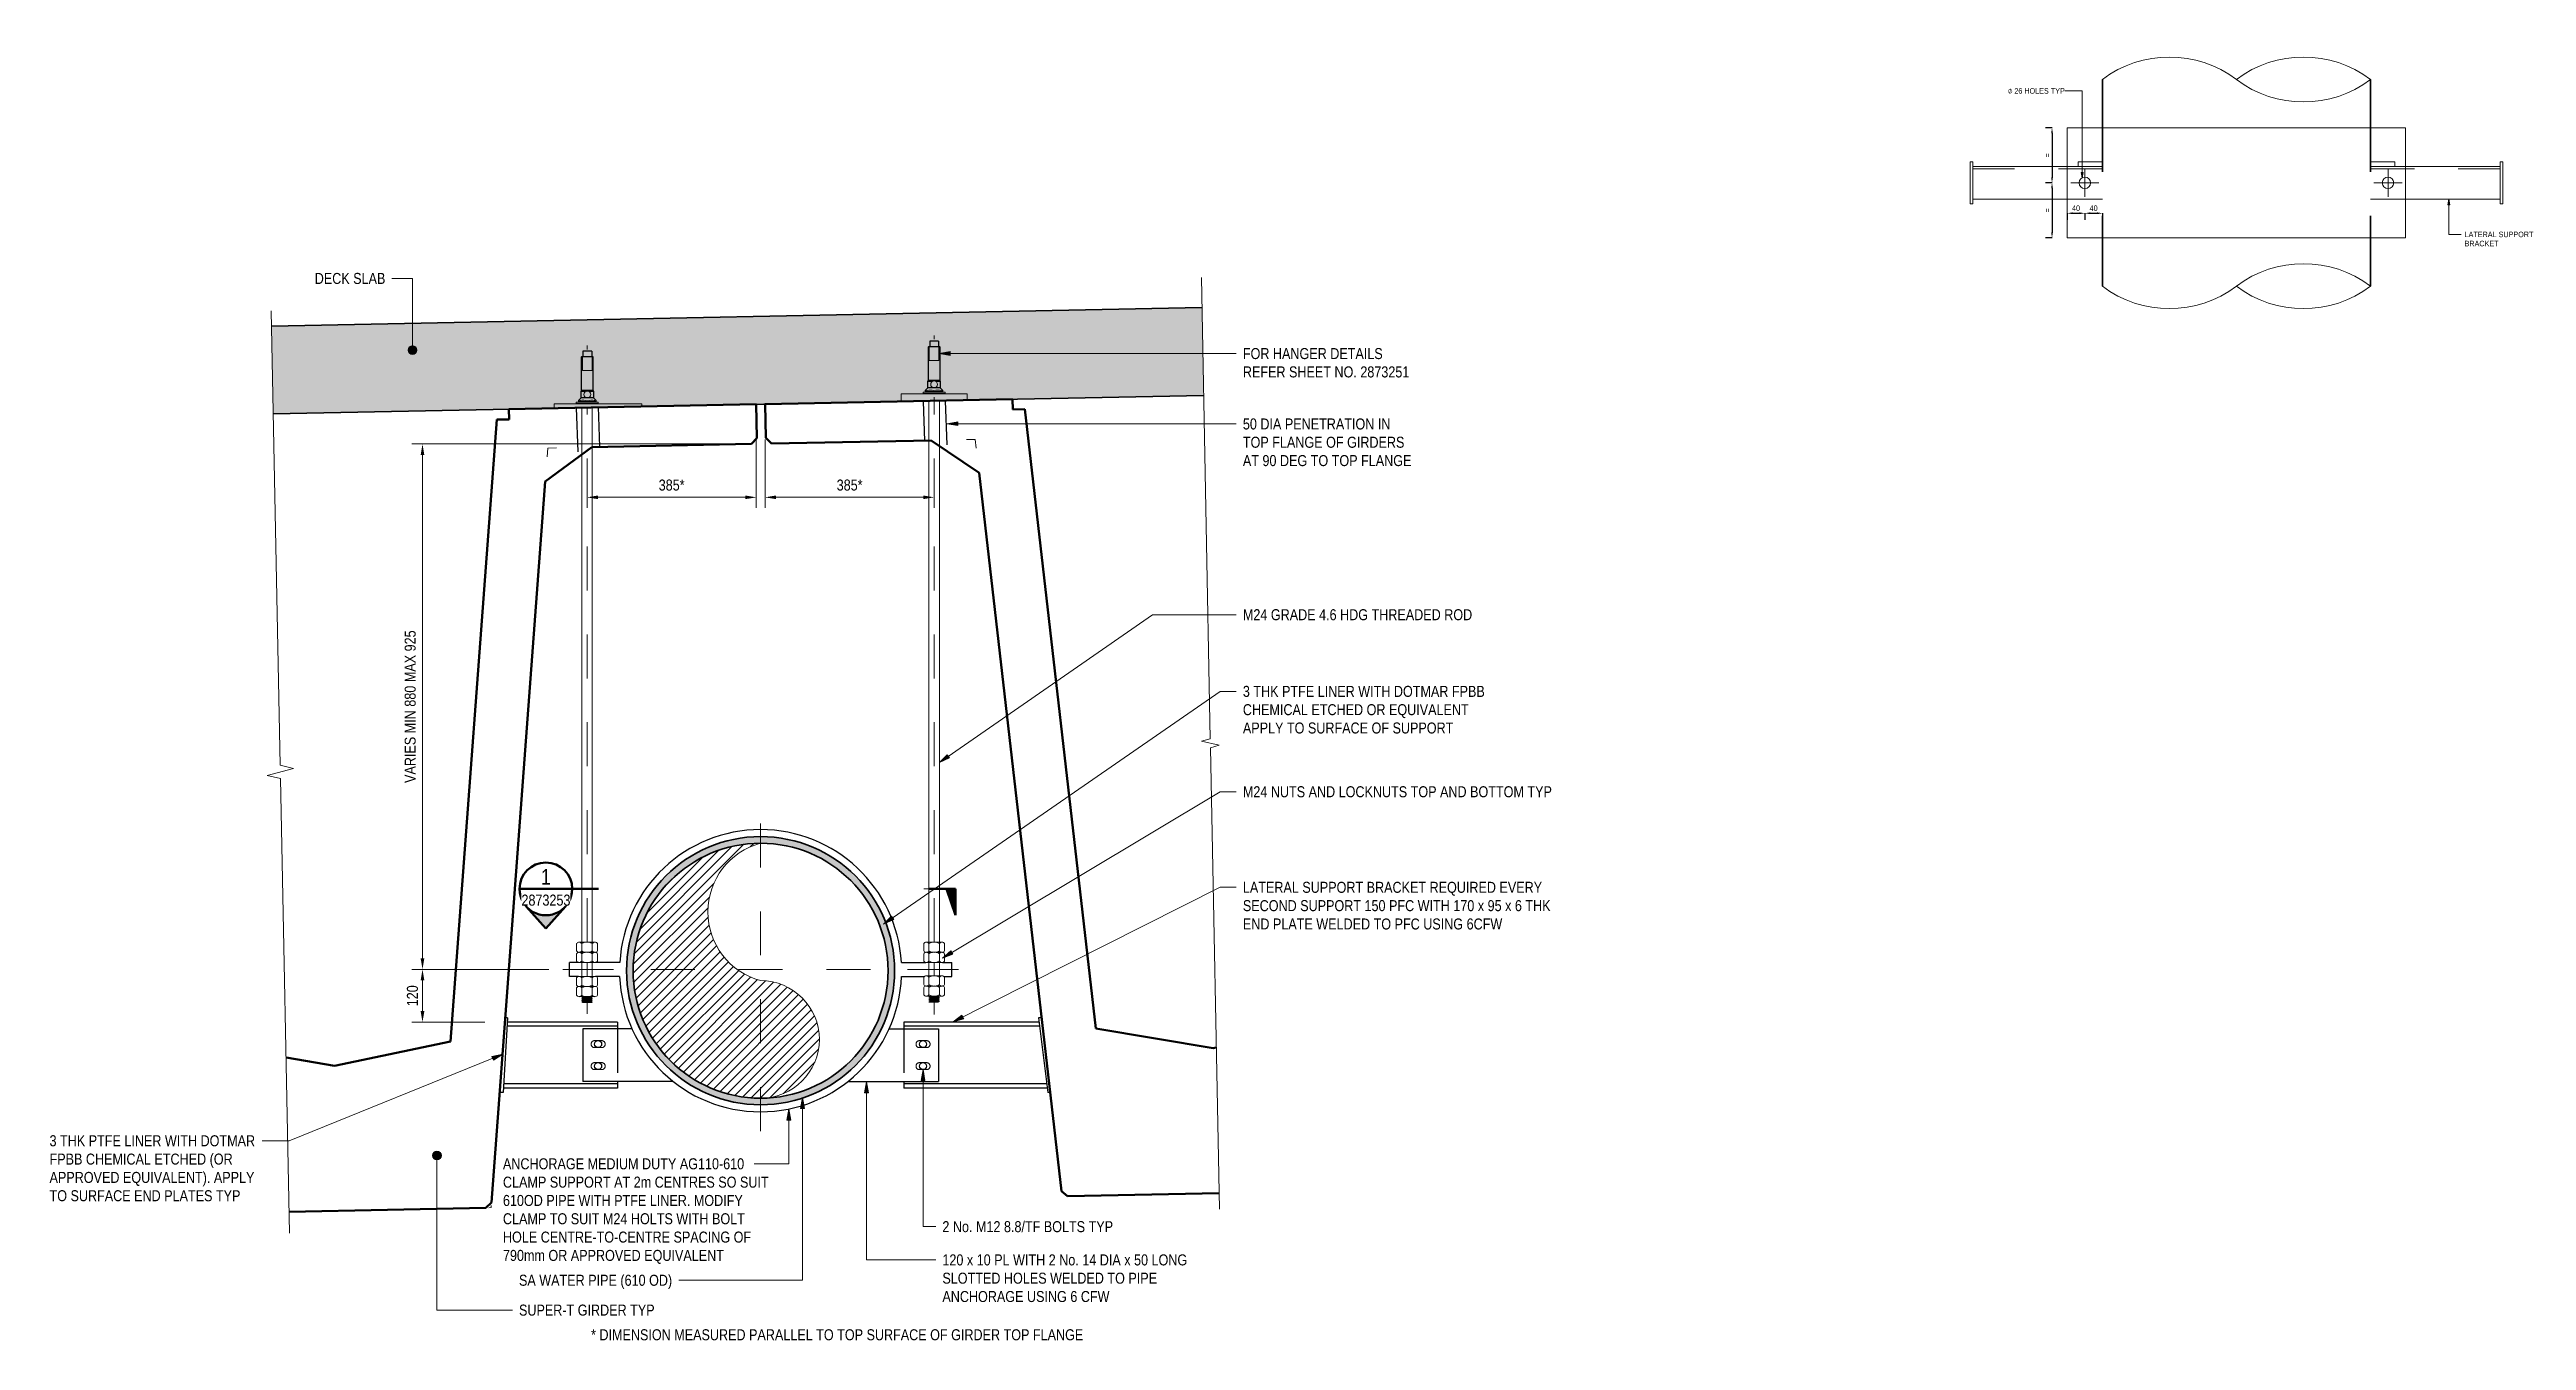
# Model space of a CAD drawing. Header units: metres. Extents: x 0.2 to 14.6, y -2.3 to 5.5.
# Drawn here: x 7.08 to 12.72, y -2.28 to 0.66 of the extents above; entities that cross this region are included whole.
import ezdxf

# ---------------------------------------------------------------- set-up
doc = ezdxf.new("R2010")
doc.units = ezdxf.units.M
for name, pattern in [('Dot_Section Line', [0.02, 0, -0.02]), ('JacobsCenter', [0.015, 0.009, -0.0015, 0.003, -0.0015]), ('JacobsDash', [0.0045, 0.003, -0.0015])]:
    doc.linetypes.add(name, pattern=pattern)
doc.layers.get('Defpoints').update_dxf_attribs({"color": 41})
for name, color, linetype, lineweight in [('A-ANNO-DIMS', 7, 'Continuous', 9), ('A-DETL', 7, 'Continuous', 13), ('A-DETL-GENF', 7, 'Continuous', 9), ('A-DETL-THIN', 7, 'Continuous', 9), ('G-ANNO-SYMB', 7, 'Continuous', 9), ('G-ANNO-TEXT', 7, 'Continuous', 9)]:
    doc.layers.add(name, color=color, linetype=linetype, lineweight=lineweight)
doc.styles.add('Arial Narrow_2', font='ARIALN.TTF', dxfattribs={"height": 0.025})
doc.styles.add('Arial Narrow_3', font='ARIALN.TTF', dxfattribs={"height": 0.035})
doc.styles.add('Arial Narrow_4', font='ARIALN.TTF', dxfattribs={"height": 0.0125})
doc.styles.add('Segoe UI Symbol', font='seguisym.ttf', dxfattribs={"height": 0.0125})
doc.dimstyles.new('Dimension_Standard_O__mm_', dxfattribs={"dimscale": 0.3048, "dimtxt": 0.025586, "dimasz": 0.082021, "dimexe": 0.07874, "dimexo": 0.049213, "dimgap": 0.049213, "dimtad": 1, "dimdec": 0, "dimlfac": 1000, "dimzin": 0, "dimdsep": 46, "dimtxsty": 'Arial Narrow_2', "dimsah": 1, "dimcen": 0.09, "dimaunit": 1, "dimadec": 4, "dimazin": 0, "dimtfac": 1, "dimtdec": 4, "dimtix": 1, "dimtmove": 0, "dimatfit": 3, "dimfxl": 1, "dimtvp": 1, "dimtfill": 1, "dimtolj": 1, "dimtzin": 0, "dimlwd": 18, "dimlwe": 18, "dimarcsym": 2})
doc.dimstyles.new('Dimension_Standard_T__mm_', dxfattribs={"dimscale": 0.3048, "dimtxt": 0.025586, "dimasz": 0.082021, "dimexe": 0.07874, "dimexo": 0.049213, "dimgap": 0.032808, "dimtad": 1, "dimdec": 0, "dimlfac": 1000, "dimzin": 0, "dimdsep": 46, "dimtxsty": 'Arial Narrow_2', "dimsah": 1, "dimcen": 0.09, "dimaunit": 1, "dimadec": 4, "dimazin": 0, "dimtfac": 1, "dimtdec": 4, "dimtix": 1, "dimtmove": 0, "dimatfit": 3, "dimfxl": 1, "dimtvp": 1, "dimtolj": 1, "dimtzin": 0, "dimlwd": 18, "dimlwe": 18, "dimarcsym": 2})
doc.dimstyles.new('Dimension_Standard_T_REO', dxfattribs={"dimscale": 0.3048, "dimtxt": 0.012793, "dimasz": 0.04101, "dimexe": 0.049213, "dimexo": 0.0625, "dimgap": 0.016404, "dimtad": 1, "dimdec": 0, "dimlfac": 1000, "dimzin": 0, "dimdsep": 46, "dimtxsty": 'Arial Narrow_4', "dimsah": 1, "dimcen": 0.09, "dimaunit": 1, "dimadec": 4, "dimazin": 0, "dimtfac": 1, "dimtdec": 4, "dimtix": 1, "dimtmove": 0, "dimatfit": 3, "dimfxl": 0.049213, "dimfxlon": 1, "dimtvp": 1, "dimtolj": 1, "dimtzin": 0, "dimlwd": 25, "dimlwe": 25, "dimarcsym": 2})

msp = doc.modelspace()

# ---------------------------------------------------------------- texts
at = {"layer": 'G-ANNO-TEXT', "attachment_point": 1, "bg_fill": 3, "box_fill_scale": 1, "bg_fill_color": 256, "bg_fill_transparency": 0}
for s, insert, char_height, style in [('\\fSegoe UI Symbol|b0|i0|c254|p34|;⌀', (11.5363, 0.5708), 0.0125, 'Segoe UI Symbol'), ('* DIMENSION MEASURED PARALLEL TO TOP SURFACE OF GIRDER TOP FLANGE', (8.3123, -2.2524), 0.025, 'Arial Narrow_2')]:
    msp.add_mtext(s, dxfattribs=dict(at, insert=insert, char_height=char_height, style=style))

# ---------------------------------------------------------------- blocks, each defined once
blk = doc.blocks.new('S_Det_Steel_Bolt_ReidFerrule - M24-6998483-DRG-2873253 - TYPE 1 HANGER _TYPICAL PIPE HANGER DETAIL_559_')
at = {"layer": 'A-DETL-GENF'}
blk.add_line((-0.0163, 0), (-0.025, 0), dxfattribs=at)
at = {"layer": 'A-DETL-GENF', "lineweight": 25}
for p, q in [((-0.012, 0.01), (0, 0.01)), ((-0.012, 0.01), (-0.012, -0.01)), ((0, 0.0123), (0.0006, 0.0129)), ((0, -0.0123), (0, 0.0123)), ((0.0006, 0.0129), (0.0773, 0.0129)), ((0.0773, 0.0129), (0.0799, 0.0142)), ((0.0773, 0.0129), (0.0773, -0.0129)), ((0.0799, 0.0142), (0.094, 0.0142)), ((0.094, 0.0142), (0.0991, 0.0194)), ((0.094, 0.0142), (0.094, -0.0142)), ((0.0991, 0.0194), (0.103, 0.0194)), ((0.103, 0.0194), (0.103, -0.0194)), ((-0.012, -0.01), (0, -0.01)), ((0.0006, -0.0129), (0, -0.0123)), ((0.0773, -0.0129), (0.0006, -0.0129)), ((0.0799, -0.0142), (0.0773, -0.0129)), ((0.094, -0.0142), (0.0799, -0.0142)), ((0.0991, -0.0194), (0.094, -0.0142)), ((0.103, -0.0194), (0.0991, -0.0194))]:
    blk.add_line(p, q, dxfattribs=at)
at = {"layer": 'A-DETL-GENF', "lineweight": 13}
for p, q in [((0.0321, 0.011), (0, 0.011)), ((0.0006, 0.0129), (0.0006, -0.0129)), ((0.0321, -0.011), (0.0321, 0.011)), ((0.0799, 0.0142), (0.0799, 0.0043)), ((0.1003, 0.0163), (0.103, 0.0163)), ((0, -0.011), (0.0321, -0.011)), ((0.0799, -0.0043), (0.0799, -0.0142)), ((0.103, -0.0163), (0.1003, -0.0163))]:
    blk.add_line(p, q, dxfattribs=at)
blk.add_circle((0.0863, 0), 0.00772, dxfattribs=at)
for centre, radius, start, end in [((0.103, 0.0191), 0.00387, 176.0806, 225.9359), ((0.1208, 0.0093), 0.0217, 161.0442, 205.244), ((0.1208, -0.0093), 0.0217, 154.7549, 198.9545), ((0.103, -0.0191), 0.00387, 134.0628, 183.9181)]:
    blk.add_arc(centre, radius, start, end, dxfattribs=at)
blk = doc.blocks.new('1815 DEEP SUPER-T GIRDER_2D - 1815 DEEP SUPER-T GIRDER_2D-7372020-DRG-2873253 - TYPE 1 HANGER _TYPICAL PIPE HANGER DETAIL_559_')
at = {"layer": 'A-DETL-GENF', "lineweight": 50}
for p, q in [((0.4267, 0.0602), (0.99, 0.0602)), ((0.4267, 0.037), (0.4267, 0.0602)), ((0.99, -0.0168), (0.99, 0.0602)), ((0.3993, 0.037), (0.2655, -1.3748)), ((0.4267, 0.037), (0.3993, 0.037)), ((0.5063, -0.1056), (0.6139, -0.0298)), ((0.6139, -0.0298), (0.977, -0.0298)), ((0.977, -0.0298), (0.99, -0.0168)), ((0.5063, -0.1056), (0.3512, -1.7429)), ((0, -1.4248), (-0.1094, -1.4042)), ((0, -1.4248), (0.2655, -1.3748)), ((0.3381, -1.7548), (0.3512, -1.7429)), ((-0.1094, -1.7548), (0.3381, -1.7548))]:
    blk.add_line(p, q, dxfattribs=at)
at = {"layer": 'A-DETL-GENF', "color": 8, "true_color": 0x808080}
for p, q in [((0.5135, -0.0298), (0.5116, -0.0496)), ((0.5335, -0.0298), (0.5135, -0.0298)), ((0.3501, -1.7548), (0.3451, -1.7548)), ((0.3501, -1.7548), (0.3506, -1.7499))]:
    blk.add_line(p, q, dxfattribs=at)
blk = doc.blocks.new('1815 DEEP SUPER-T GIRDER_2D - 1815 DEEP SUPER-T GIRDER_2D-V2-DRG-2873253 - TYPE 1 HANGER _TYPICAL PIPE HANGER DETAIL_559_')
at = {"layer": 'A-DETL-GENF', "lineweight": 50}
for p, q in [((-0.99, 0.0602), (-0.4267, 0.0602)), ((-0.99, -0.0168), (-0.99, 0.0602)), ((-0.4267, 0.037), (-0.4267, 0.0602)), ((-0.4267, 0.037), (-0.3993, 0.037)), ((-0.3993, 0.037), (-0.2655, -1.3748)), ((-0.977, -0.0298), (-0.99, -0.0168)), ((-0.977, -0.0298), (-0.6139, -0.0298)), ((-0.5063, -0.1056), (-0.6139, -0.0298)), ((-0.5063, -0.1056), (-0.3512, -1.7429)), ((0, -1.4248), (-0.2655, -1.3748)), ((0, -1.4248), (0.0072, -1.4235)), ((-0.3512, -1.7429), (-0.3381, -1.7548)), ((-0.3381, -1.7548), (0.007, -1.7548))]:
    blk.add_line(p, q, dxfattribs=at)
at = {"layer": 'A-DETL-GENF', "color": 8, "true_color": 0x808080}
for p, q in [((-0.5335, -0.0298), (-0.5135, -0.0298)), ((-0.5135, -0.0298), (-0.5116, -0.0496))]:
    blk.add_line(p, q, dxfattribs=at)
blk = doc.blocks.new('CS_DET_BreakLine_ViewScale - CS_Std BreakLine-7262363-DRG-2873253 - TYPE 1 HANGER _TYPICAL PIPE HANGER DETAIL_559_')
at = {"layer": 'A-DETL-GENF'}
for p, q in [((1.0043, 0), (-0.03, 0)), ((1.0118, 0.03), (1.0043, 0)), ((1.0268, -0.03), (1.0118, 0.03)), ((1.0343, 0), (1.0268, -0.03)), ((2.0686, 0), (1.0343, 0))]:
    blk.add_line(p, q, dxfattribs=at)
blk = doc.blocks.new('CS_DET_BreakLine_ViewScale - CS_Std BreakLine-7262547-DRG-2873253 - TYPE 1 HANGER _TYPICAL PIPE HANGER DETAIL_559_')
at = {"layer": 'A-DETL-GENF'}
for p, q in [((-0.02, 0), (1.03, 0)), ((1.03, 0), (1.035, -0.02)), ((1.035, -0.02), (1.045, 0.02)), ((1.045, 0.02), (1.05, 0)), ((1.05, 0), (2.1, 0))]:
    blk.add_line(p, q, dxfattribs=at)
blk = doc.blocks.new('CS_DET_Pile-Column_BreakLine - Tubular BreakLine-8852785-DRG-2873253 - SECTION 1')
at = {"layer": 'A-DETL-GENF', "lineweight": 18}
for centre, start, end in [((0.1525, -0.2022), 52.9573, 127.0427), ((0.4575, -0.2022), 52.9573, 127.0427), ((0.4575, 0.2019), 232.9573, 307.0427)]:
    blk.add_arc(centre, 0.2532, start, end, dxfattribs=at)
blk = doc.blocks.new('CS_DET_Pile-Column_BreakLine - Tubular BreakLine-8852736-DRG-2873253 - SECTION 1')
at = {"layer": 'A-DETL-GENF', "lineweight": 18}
for centre, start, end in [((0.1525, 0.2022), 232.9573, 307.0427), ((0.4575, -0.2019), 52.9573, 127.0427), ((0.4575, 0.2022), 232.9573, 307.0427)]:
    blk.add_arc(centre, 0.2532, start, end, dxfattribs=at)
blk = doc.blocks.new('DIMBLOCK17-DRG-2873253 - TYPE 1 HANGER _TYPICAL PIPE HANGER DETAIL_559_')
at = {"layer": 'A-ANNO-DIMS', "color": 0, "lineweight": 18, "transparency": 16777216}
for p, q in [((7.9876, -1.4338), (7.9047, -1.4338)), ((7.9287, -1.5288), (7.9287, -1.4588)), ((8.0709, -1.5538), (7.9047, -1.5538))]:
    blk.add_line(p, q, dxfattribs=at)
at = {"layer": 'A-ANNO-DIMS', "color": 0, "transparency": 16777216}
for points in [[(7.9245, -1.4588), (7.9329, -1.4588), (7.9287, -1.4338)], [(7.9245, -1.5288), (7.9329, -1.5288), (7.9287, -1.5538)]]:
    blk.add_solid(points, dxfattribs=at)
at = {"layer": 'Defpoints', "color": 0, "transparency": 16777216}
for p in [(7.9287, -1.4338), (8.0026, -1.4338), (8.0859, -1.5538)]:
    blk.add_point(p, dxfattribs=at)
at = {"layer": 'A-ANNO-DIMS', "color": 0, "lineweight": 18, "transparency": 16777216, "insert": (7.9059, -1.4938), "char_height": 0.025, "width": 0.05702, "attachment_point": 5, "rotation": 90, "style": 'Arial Narrow_2'}
blk.add_mtext('\\A1;120', dxfattribs=at)
blk = doc.blocks.new('Drafting View - sectionTail-4870194-DRG-2873253 - TYPE 1 HANGER _TYPICAL PIPE HANGER DETAIL_559_')
at = {"layer": 'G-ANNO-SYMB'}
blk.add_hatch(color=256, dxfattribs=at).paths.add_polyline_path([(-0.006, 0.006), (-0.004, 0), (-0.006, 0)])
at = {"layer": 'G-ANNO-SYMB', "lineweight": 50}
for p, q in [((-0.006, 0.006), (-0.006, 0)), ((-0.004, 0), (-0.006, 0.006)), ((-0.006, 0), (-0.004, 0)), ((-0.006, 0), (0, 0))]:
    blk.add_line(p, q, dxfattribs=at)
blk = doc.blocks.new('Drafting View - SectionHead-4898858-DRG-2873253 - TYPE 1 HANGER _TYPICAL PIPE HANGER DETAIL_559_')
at = {"layer": 'G-ANNO-SYMB'}
h = blk.add_hatch(color=256, dxfattribs=at)
edge = h.paths.add_edge_path()
edge.add_line((-0.002, 0.009), (0.00247, 0.004))
edge.add_arc((-0.002, 0), 0.006, 41.8277, 138.1723)
edge.add_line((-0.00647, 0.004), (-0.002, 0.009))
at = {"layer": 'G-ANNO-SYMB', "lineweight": 50}
for p, q in [((-0.002, 0.009), (-0.00647, 0.004)), ((0.00247, 0.004), (-0.002, 0.009)), ((0.004, 0), (0.01, 0))]:
    blk.add_line(p, q, dxfattribs=at)
for start, end in [(360, 180), (180, 360)]:
    blk.add_arc((-0.002, 0), 0.006, start, end, dxfattribs=at)
blk = doc.blocks.new('DIMBLOCK18-DRG-2873253 - TYPE 1 HANGER _TYPICAL PIPE HANGER DETAIL_559_')
at = {"layer": 'A-ANNO-DIMS', "color": 0, "lineweight": 18, "transparency": 16777216}
for p, q in [((8.6883, -0.2286), (8.6883, -0.384)), ((8.3031, -0.3602), (8.3031, -0.384)), ((8.3281, -0.36), (8.6633, -0.36))]:
    blk.add_line(p, q, dxfattribs=at)
at = {"layer": 'A-ANNO-DIMS', "color": 0, "transparency": 16777216}
for points in [[(8.3281, -0.3558), (8.3281, -0.3641), (8.3031, -0.36)], [(8.6633, -0.3558), (8.6633, -0.3641), (8.6883, -0.36)]]:
    blk.add_solid(points, dxfattribs=at)
at = {"layer": 'Defpoints', "color": 0, "transparency": 16777216}
for p in [(8.6883, -0.2136), (8.3031, -0.3452), (8.6883, -0.36)]:
    blk.add_point(p, dxfattribs=at)
at = {"layer": 'A-ANNO-DIMS', "color": 0, "lineweight": 18, "transparency": 16777216, "insert": (8.4957, -0.3322), "char_height": 0.025, "width": 0.070178, "attachment_point": 5, "style": 'Arial Narrow_2', "bg_fill": 3, "box_fill_scale": 1.1, "bg_fill_color": 256, "bg_fill_true_color": 13158600, "bg_fill_transparency": 0}
blk.add_mtext('\\A1;385*', dxfattribs=at)
blk = doc.blocks.new('DIMBLOCK19-DRG-2873253 - TYPE 1 HANGER _TYPICAL PIPE HANGER DETAIL_559_')
at = {"layer": 'A-ANNO-DIMS', "color": 0, "lineweight": 18, "transparency": 16777216}
for p, q in [((8.7083, -0.2282), (8.7083, -0.384)), ((8.7333, -0.36), (9.0681, -0.36)), ((9.0931, -0.3566), (9.0931, -0.384))]:
    blk.add_line(p, q, dxfattribs=at)
at = {"layer": 'A-ANNO-DIMS', "color": 0, "transparency": 16777216}
for points in [[(8.7333, -0.3558), (8.7333, -0.3641), (8.7083, -0.36)], [(9.0681, -0.3558), (9.0681, -0.3641), (9.0931, -0.36)]]:
    blk.add_solid(points, dxfattribs=at)
at = {"layer": 'Defpoints', "color": 0, "transparency": 16777216}
for p in [(8.7083, -0.2132), (9.0931, -0.3416), (9.0931, -0.36)]:
    blk.add_point(p, dxfattribs=at)
at = {"layer": 'A-ANNO-DIMS', "color": 0, "lineweight": 18, "transparency": 16777216, "insert": (8.9007, -0.3322), "char_height": 0.025, "width": 0.070178, "attachment_point": 5, "style": 'Arial Narrow_2', "bg_fill": 3, "box_fill_scale": 1.1, "bg_fill_color": 256, "bg_fill_true_color": 13158600, "bg_fill_transparency": 0}
blk.add_mtext('\\A1;385*', dxfattribs=at)
blk = doc.blocks.new('DIMBLOCK20-DRG-2873253 - TYPE 1 HANGER _TYPICAL PIPE HANGER DETAIL_559_')
at = {"layer": 'A-ANNO-DIMS', "color": 0, "lineweight": 18, "transparency": 16777216}
for p, q in [((8.6621, -0.2386), (7.9047, -0.2386)), ((7.9287, -1.4088), (7.9287, -0.2636)), ((8.2159, -1.4338), (7.9047, -1.4338))]:
    blk.add_line(p, q, dxfattribs=at)
at = {"layer": 'A-ANNO-DIMS', "color": 0, "transparency": 16777216}
for points in [[(7.9245, -0.2636), (7.9329, -0.2636), (7.9287, -0.2386)], [(7.9245, -1.4088), (7.9329, -1.4088), (7.9287, -1.4338)]]:
    blk.add_solid(points, dxfattribs=at)
at = {"layer": 'Defpoints', "color": 0, "transparency": 16777216}
for p in [(7.9287, -0.2386), (8.6771, -0.2386), (8.2309, -1.4338)]:
    blk.add_point(p, dxfattribs=at)
at = {"layer": 'A-ANNO-DIMS', "color": 0, "lineweight": 18, "transparency": 16777216, "insert": (7.9008, -0.8362), "char_height": 0.025, "width": 0.41717, "attachment_point": 5, "rotation": 90, "style": 'Arial Narrow_2', "bg_fill": 3, "box_fill_scale": 1.1, "bg_fill_color": 256, "bg_fill_true_color": 13158600, "bg_fill_transparency": 0}
blk.add_mtext('\\A1;VARIES MIN 880 MAX 925', dxfattribs=at)
blk = doc.blocks.new('DIMBLOCK21-DRG-2873253 - SECTION 1')
at = {"layer": 'A-ANNO-DIMS', "color": 0, "lineweight": 25, "transparency": 16777216}
for p, q in [((11.7115, 0.2862), (11.7115, 0.2712)), ((11.724, 0.2862), (11.739, 0.2862)), ((11.7515, 0.2862), (11.7515, 0.2712))]:
    blk.add_line(p, q, dxfattribs=at)
at = {"layer": 'A-ANNO-DIMS', "color": 0, "transparency": 16777216}
for points in [[(11.724, 0.2883), (11.724, 0.2841), (11.7115, 0.2862)], [(11.739, 0.2883), (11.739, 0.2841), (11.7515, 0.2862)]]:
    blk.add_solid(points, dxfattribs=at)
at = {"layer": 'Defpoints', "color": 0, "transparency": 16777216}
for p in [(11.7115, 0.3012), (11.7515, 0.3012), (11.7515, 0.2862)]:
    blk.add_point(p, dxfattribs=at)
at = {"layer": 'A-ANNO-DIMS', "color": 0, "lineweight": 25, "transparency": 16777216, "insert": (11.7315, 0.2976), "char_height": 0.0125, "width": 0.019007, "attachment_point": 5, "style": 'Arial Narrow_4'}
blk.add_mtext('\\A1;40', dxfattribs=at)
blk = doc.blocks.new('DIMBLOCK22-DRG-2873253 - SECTION 1')
at = {"layer": 'A-ANNO-DIMS', "color": 0, "lineweight": 25, "transparency": 16777216}
for p, q in [((11.6715, 0.2862), (11.6715, 0.2712)), ((11.684, 0.2862), (11.699, 0.2862)), ((11.7115, 0.2862), (11.7115, 0.2712))]:
    blk.add_line(p, q, dxfattribs=at)
at = {"layer": 'A-ANNO-DIMS', "color": 0, "transparency": 16777216}
for points in [[(11.684, 0.2883), (11.684, 0.2841), (11.6715, 0.2862)], [(11.699, 0.2883), (11.699, 0.2841), (11.7115, 0.2862)]]:
    blk.add_solid(points, dxfattribs=at)
at = {"layer": 'Defpoints', "color": 0, "transparency": 16777216}
for p in [(11.6715, 0.3012), (11.7115, 0.3012), (11.7115, 0.2862)]:
    blk.add_point(p, dxfattribs=at)
at = {"layer": 'A-ANNO-DIMS', "color": 0, "lineweight": 25, "transparency": 16777216, "insert": (11.6915, 0.2976), "char_height": 0.0125, "width": 0.019007, "attachment_point": 5, "style": 'Arial Narrow_4'}
blk.add_mtext('\\A1;40', dxfattribs=at)
blk = doc.blocks.new('DIMBLOCK23-DRG-2873253 - SECTION 1')
at = {"layer": 'A-ANNO-DIMS', "color": 0, "lineweight": 25, "transparency": 16777216}
for p, q in [((11.6369, 0.4804), (11.6219, 0.4804)), ((11.6369, 0.4679), (11.6369, 0.3679)), ((11.6369, 0.3554), (11.6219, 0.3554))]:
    blk.add_line(p, q, dxfattribs=at)
at = {"layer": 'A-ANNO-DIMS', "color": 0, "transparency": 16777216}
for points in [[(11.6349, 0.4679), (11.639, 0.4679), (11.6369, 0.4804)], [(11.6349, 0.3679), (11.639, 0.3679), (11.6369, 0.3554)]]:
    blk.add_solid(points, dxfattribs=at)
at = {"layer": 'Defpoints', "color": 0, "transparency": 16777216}
for p in [(11.6519, 0.4804), (11.6369, 0.3554), (11.6519, 0.3554)]:
    blk.add_point(p, dxfattribs=at)
at = {"layer": 'A-ANNO-DIMS', "color": 0, "lineweight": 25, "transparency": 16777216, "insert": (11.6257, 0.4179), "char_height": 0.0125, "width": 0.009991, "attachment_point": 5, "rotation": 90, "style": 'Arial Narrow_4'}
blk.add_mtext('\\A1;=', dxfattribs=at)
blk = doc.blocks.new('DIMBLOCK24-DRG-2873253 - SECTION 1')
at = {"layer": 'A-ANNO-DIMS', "color": 0, "lineweight": 25, "transparency": 16777216}
for p, q in [((11.6369, 0.3554), (11.6219, 0.3554)), ((11.6369, 0.3429), (11.6369, 0.2429)), ((11.6369, 0.2304), (11.6219, 0.2304))]:
    blk.add_line(p, q, dxfattribs=at)
at = {"layer": 'A-ANNO-DIMS', "color": 0, "transparency": 16777216}
for points in [[(11.6349, 0.3429), (11.639, 0.3429), (11.6369, 0.3554)], [(11.6349, 0.2429), (11.639, 0.2429), (11.6369, 0.2304)]]:
    blk.add_solid(points, dxfattribs=at)
at = {"layer": 'Defpoints', "color": 0, "transparency": 16777216}
for p in [(11.6519, 0.3554), (11.6369, 0.2304), (11.6519, 0.2304)]:
    blk.add_point(p, dxfattribs=at)
at = {"layer": 'A-ANNO-DIMS', "color": 0, "lineweight": 25, "transparency": 16777216, "insert": (11.6257, 0.2929), "char_height": 0.0125, "width": 0.009991, "attachment_point": 5, "rotation": 90, "style": 'Arial Narrow_4'}
blk.add_mtext('\\A1;=', dxfattribs=at)

# ---------------------------------------------------------------- dimensions: what is measured, and where the dimension line sits
at = {"layer": 'A-ANNO-DIMS', "lineweight": 25}
for base, p1, p2, picture, middle in [((11.6369, 0.3554), (11.6519, 0.4804), (11.6519, 0.3554), 'DIMBLOCK23-DRG-2873253 - SECTION 1', (11.6257, 0.4179)), ((11.6369, 0.2304), (11.6519, 0.3554), (11.6519, 0.2304), 'DIMBLOCK24-DRG-2873253 - SECTION 1', (11.6257, 0.2929))]:
    dim = msp.add_linear_dim(base=base, p1=p1, p2=p2, angle=90, text='=', dimstyle='Dimension_Standard_T_REO', override={"dimpost": '<>', "dimfxl": 0.125}, dxfattribs=at)
    dim.commit()
    dim.dimension.update_dxf_attribs({"geometry": picture, "text_midpoint": middle})
for base, p1, p2, picture, middle in [((11.7115, 0.2862), (11.6715, 0.3012), (11.7115, 0.3012), 'DIMBLOCK22-DRG-2873253 - SECTION 1', (11.6915, 0.2976)), ((11.7515, 0.2862), (11.7115, 0.3012), (11.7515, 0.3012), 'DIMBLOCK21-DRG-2873253 - SECTION 1', (11.7315, 0.2976))]:
    dim = msp.add_linear_dim(base=base, p1=p1, p2=p2, dimstyle='Dimension_Standard_T_REO', override={"dimpost": '<>', "dimfxl": 0.04}, dxfattribs=at)
    dim.commit()
    dim.dimension.update_dxf_attribs({"geometry": picture, "text_midpoint": middle})
at = {"layer": 'A-ANNO-DIMS', "lineweight": 18}
dim = msp.add_linear_dim(base=(7.9287, -1.4338), p1=(8.0859, -1.5538), p2=(8.0026, -1.4338), angle=90, dimstyle='Dimension_Standard_T__mm_', override={"dimpost": '<>', "dimfxl": 0.146067}, dxfattribs=at)
dim.commit()
dim.dimension.update_dxf_attribs({"geometry": 'DIMBLOCK17-DRG-2873253 - TYPE 1 HANGER _TYPICAL PIPE HANGER DETAIL_559_', "text_midpoint": (7.9059, -1.4938)})

# ---------------------------------------------------------------- hatches: boundary and pattern name
at = {"layer": 'A-DETL-GENF'}
h = msp.add_hatch(dxfattribs=at)
h.set_pattern_fill('FP_1', color=256, style=0, pattern_type=2)
h.set_pattern_definition([(50, (4.802304, 0), (0.0925501, -0.0080936), [0.00968, -0.10645]), (355, (4.8023, 0), (-0.0178988, 0.0970593), [0.00774, -0.08516]), (100.451, (4.81001, -0.00067), (0.0746521, 0.0889572), [0.00822, -0.09047]), (46.184, (4.8023, 0.02581), (0.137706, -0.0213563), [0.01452, -0.15968]), (96.636, (4.81378, 0.02403), (0.1206032, 0.125689), [0.01234, -0.1357]), (351.184, (4.8023, 0.02581), (0.1205986, 0.125692), [0.01161, -0.12774]), (21, (4.815204, 0.01935), (0.0770223, -0.051948), [0.00968, -0.10645]), (326, (4.8152, 0.01935), (0.0314006, 0.0935675), [0.00774, -0.08516]), (71.451, (4.82162, 0.01503), (0.1084195, 0.0416117), [0.00822, -0.09047]), (37.5, (4.802304, 0), (0.00156777, 0.04294984), [0.00034, -0.08379, 0.00034, -0.08612, -0.08548]), (37.5, (4.802304, 0), (0.00156777, 0.04294984), [-0.17058, 0.00034, -0.08515]), (7.5, (4.802304, 0), (0.0339471, 0.0508964), [0.00034, -0.04895, 0.00034, -0.08186, -0.03258]), (7.5, (4.802304, 0), (0.0339471, 0.0508964), [-0.13148, 0.00034, -0.03225]), (327.5, (4.773534, 0), (0.06888044, -0.00291612), [0.00034, -0.03192, 0.00034, -0.10031, -0.13355]), (327.5, (4.773534, 0), (0.06888044, -0.00291612), [-0.1329, 0.00034, -0.13321]), (317.5, (4.760624, 0), (0.07524634, 0.0129182), [0.00034, -0.0416, 0.00034, -0.0665, -0.09484]), (317.5, (4.760624, 0), (0.07524634, 0.0129182), [-0.10877, 0.00034, -0.0945])])
h.paths.add_polyline_path([(7.589, -0.1703), (9.7063, -0.128), (9.7024, 0.072), (7.585, 0.0297)])
at = {"layer": 'A-DETL-GENF', "true_color": 0x808080}
h = msp.add_hatch(color=8, dxfattribs=at)
h.paths.add_polyline_path([(8.6981, -1.7418), (8.718, -1.7412), (8.7379, -1.7392), (8.7576, -1.736), (8.777, -1.7314), (8.7977, -1.725), (8.8148, -1.7186), (8.8329, -1.7104), (8.8506, -1.7009), (8.8675, -1.6904), (8.8837, -1.6788), (8.8992, -1.6661), (8.9139, -1.6523), (8.9274, -1.638), (8.9401, -1.6225), (8.9517, -1.6063), (8.9622, -1.5894), (8.9716, -1.5717), (8.9799, -1.5536), (8.9869, -1.5349), (8.9929, -1.5149), (8.9972, -1.4963), (9.0004, -1.4768), (9.0024, -1.4569), (9.0031, -1.4368), (9.0024, -1.4164), (9.0003, -1.3963), (8.997, -1.3765), (8.9924, -1.3569), (8.9864, -1.3376), (8.9793, -1.3189), (8.971, -1.3007), (8.9615, -1.2831), (8.9509, -1.2664), (8.9395, -1.2505), (8.927, -1.2354), (8.9137, -1.2212), (8.8992, -1.2075), (8.8837, -1.1949), (8.8675, -1.1832), (8.8506, -1.1727), (8.8329, -1.1633), (8.8148, -1.1551), (8.7961, -1.148), (8.777, -1.1422), (8.7576, -1.1377), (8.7379, -1.1345), (8.718, -1.1325), (8.6981, -1.1318), (8.6777, -1.1325), (8.6576, -1.1346), (8.6378, -1.1379), (8.6182, -1.1425), (8.5988, -1.1485), (8.5797, -1.1558), (8.5619, -1.164), (8.5443, -1.1735), (8.5276, -1.184), (8.5124, -1.1949), (8.4966, -1.2079), (8.4823, -1.2213), (8.4688, -1.2357), (8.4561, -1.2512), (8.4445, -1.2674), (8.4331, -1.2858), (8.4245, -1.302), (8.4163, -1.3201), (8.4093, -1.3388), (8.4035, -1.3579), (8.3989, -1.3773), (8.3957, -1.3969), (8.3937, -1.4167), (8.3931, -1.4368), (8.3938, -1.4572), (8.3958, -1.4773), (8.3991, -1.4971), (8.4038, -1.5167), (8.4097, -1.536), (8.4168, -1.5548), (8.4252, -1.5729), (8.4347, -1.5905), (8.4452, -1.6073), (8.4567, -1.6232), (8.4696, -1.6389), (8.4826, -1.6527), (8.497, -1.6661), (8.5124, -1.6788), (8.5286, -1.6904), (8.5455, -1.7009), (8.5632, -1.7104), (8.5813, -1.7186), (8.6, -1.7256), (8.6192, -1.7314), (8.6386, -1.736), (8.6582, -1.7392), (8.6781, -1.7412), (8.6879, -1.7415)])
h.paths.add_polyline_path([(8.7082, -1.7266), (8.6879, -1.7266), (8.6678, -1.7252), (8.6477, -1.7224), (8.6279, -1.7182), (8.6085, -1.7126), (8.5895, -1.7057), (8.5709, -1.6975), (8.5531, -1.688), (8.5359, -1.6773), (8.5195, -1.6653), (8.504, -1.6523), (8.4892, -1.638), (8.4753, -1.6225), (8.4628, -1.6063), (8.4515, -1.5894), (8.4414, -1.5717), (8.4326, -1.5536), (8.4252, -1.5349), (8.4191, -1.5157), (8.4143, -1.4963), (8.4109, -1.4768), (8.4088, -1.4569), (8.4081, -1.4368), (8.4088, -1.4164), (8.4109, -1.3963), (8.4144, -1.3765), (8.4193, -1.3569), (8.4256, -1.3376), (8.4331, -1.3189), (8.442, -1.3007), (8.4522, -1.2831), (8.4635, -1.2664), (8.4759, -1.2505), (8.4895, -1.2354), (8.504, -1.2213), (8.5206, -1.2075), (8.5359, -1.1964), (8.5531, -1.1857), (8.5709, -1.1762), (8.5895, -1.1679), (8.6085, -1.161), (8.6279, -1.1555), (8.6477, -1.1512), (8.6678, -1.1484), (8.6879, -1.147), (8.7082, -1.147), (8.7284, -1.1484), (8.7484, -1.1512), (8.7683, -1.1555), (8.7877, -1.161), (8.8067, -1.1679), (8.8252, -1.1762), (8.8431, -1.1857), (8.8602, -1.1964), (8.8766, -1.2083), (8.8921, -1.2213), (8.907, -1.2357), (8.9208, -1.2512), (8.9334, -1.2674), (8.9447, -1.2843), (8.9547, -1.302), (8.9635, -1.3201), (8.9709, -1.3388), (8.9771, -1.3579), (8.9819, -1.3773), (8.9853, -1.3969), (8.9873, -1.4167), (8.9881, -1.4368), (8.9873, -1.4572), (8.9852, -1.4773), (8.9817, -1.4971), (8.9768, -1.5167), (8.9706, -1.536), (8.963, -1.5548), (8.9541, -1.5729), (8.944, -1.5905), (8.9327, -1.6073), (8.9202, -1.6232), (8.9066, -1.6383), (8.8921, -1.6523), (8.8755, -1.6661), (8.8602, -1.6773), (8.8431, -1.688), (8.8252, -1.6975), (8.8067, -1.7057), (8.7877, -1.7126), (8.7683, -1.7182), (8.7484, -1.7224), (8.7282, -1.7253), (8.7088, -1.7266)])
at = {"layer": 'A-DETL-GENF'}
h = msp.add_hatch(dxfattribs=at)
h.set_pattern_fill('FP_2', color=256, style=0, pattern_type=2)
h.set_pattern_definition([(45, (4.802304, 0), (-0.0106066, 0.0106066), [])])
h.paths.add_polyline_path([(8.6982, -1.7268), (8.7114, -1.7261), (8.7215, -1.7248), (8.7328, -1.7223), (8.7439, -1.7187), (8.7547, -1.7143), (8.7651, -1.7089), (8.7749, -1.7026), (8.7842, -1.6955), (8.7927, -1.6876), (8.8006, -1.679), (8.8077, -1.6697), (8.814, -1.6599), (8.8193, -1.6496), (8.8238, -1.6388), (8.8273, -1.6277), (8.8298, -1.6163), (8.8314, -1.6047), (8.8319, -1.5931), (8.8313, -1.5815), (8.8298, -1.5698), (8.8273, -1.5585), (8.8238, -1.5474), (8.8193, -1.5366), (8.8139, -1.5262), (8.8077, -1.5164), (8.8005, -1.5071), (8.7927, -1.4985), (8.7841, -1.4907), (8.7748, -1.4836), (8.765, -1.4773), (8.7547, -1.4719), (8.7438, -1.4674), (8.7328, -1.4639), (8.7215, -1.4614), (8.7099, -1.4599), (8.6981, -1.4594), (8.6858, -1.4555), (8.6739, -1.4508), (8.6625, -1.4451), (8.6515, -1.4385), (8.641, -1.4311), (8.6312, -1.4228), (8.6221, -1.4139), (8.6136, -1.4041), (8.606, -1.3938), (8.5993, -1.3829), (8.5934, -1.3715), (8.5884, -1.3597), (8.5844, -1.3475), (8.5814, -1.335), (8.5793, -1.3223), (8.5783, -1.3096), (8.5783, -1.2967), (8.5793, -1.2839), (8.5814, -1.2712), (8.5844, -1.2587), (8.5884, -1.2466), (8.5933, -1.2348), (8.5992, -1.2233), (8.606, -1.2124), (8.6136, -1.2021), (8.622, -1.1924), (8.6311, -1.1834), (8.6409, -1.1752), (8.6514, -1.1677), (8.6624, -1.1611), (8.6738, -1.1555), (8.6857, -1.1507), (8.6981, -1.1468), (8.6777, -1.1476), (8.6576, -1.1497), (8.6378, -1.1532), (8.6182, -1.1581), (8.5988, -1.1643), (8.5797, -1.1721), (8.5619, -1.1808), (8.5443, -1.1909), (8.5276, -1.2022), (8.5117, -1.2147), (8.4966, -1.2283), (8.4825, -1.2428), (8.4695, -1.2583), (8.4576, -1.2747), (8.4469, -1.2919), (8.4374, -1.3097), (8.4292, -1.3283), (8.4222, -1.3473), (8.4167, -1.3667), (8.4125, -1.3866), (8.4096, -1.4066), (8.4083, -1.4268), (8.4083, -1.4471), (8.4097, -1.4672), (8.4125, -1.4872), (8.4167, -1.5071), (8.4223, -1.5265), (8.4292, -1.5455), (8.4375, -1.5641), (8.447, -1.5819), (8.4577, -1.599), (8.4696, -1.6155), (8.4826, -1.631), (8.4967, -1.6455), (8.5124, -1.6596), (8.5284, -1.672), (8.5445, -1.6828), (8.5632, -1.6935), (8.5813, -1.7023), (8.6, -1.7097), (8.6192, -1.7159), (8.6386, -1.7206), (8.6582, -1.7241), (8.6781, -1.7261), (8.6981, -1.7268)])
at = {"layer": 'G-ANNO-TEXT'}
for points in [[(11.7057, 0.3665), (11.7079, 0.379), (11.7035, 0.379)], [(12.54, 0.3179), (12.5378, 0.3054), (12.5422, 0.3054)], [(9.1047, -0.033), (9.1297, -0.0374), (9.1297, -0.0286)], [(9.1216, -0.1925), (9.1466, -0.1969), (9.1466, -0.1881)], [(9.105, -0.9635), (9.1281, -0.9529), (9.123, -0.9456)], [(8.978, -1.3308), (9.001, -1.3202), (8.996, -1.3129)], [(9.1121, -1.4081), (9.1358, -1.399), (9.1313, -1.3915)], [(9.1361, -1.5534), (9.1604, -1.5461), (9.1564, -1.5382)], [(8.1116, -1.6269), (8.0867, -1.6322), (8.09, -1.6403)], [(8.9393, -1.6893), (8.9349, -1.7143), (8.9437, -1.7143)], [(9.0677, -1.6616), (9.0633, -1.6866), (9.0721, -1.6866)], [(8.7936, -1.7252), (8.7892, -1.7502), (8.798, -1.7502)], [(8.7623, -1.7514), (8.7579, -1.7764), (8.7667, -1.7764)]]:
    msp.add_hatch(color=256, dxfattribs=at).paths.add_polyline_path(points)
h = msp.add_hatch(color=256, dxfattribs=at)
edge = h.paths.add_edge_path()
edge.add_arc((7.9059, -0.025), 0.01, 0, 360)
h = msp.add_hatch(color=256, dxfattribs=at)
edge = h.paths.add_edge_path()
edge.add_arc((7.9616, -1.857), 0.01, 0, 360)

# ---------------------------------------------------------------- linework, layer by layer
at = {"layer": 'A-DETL', "lineweight": 35}
for p, q in [((11.7515, 0.5904), (11.7515, 0.4804)), ((12.3615, 0.5904), (12.3615, 0.4804)), ((11.7515, 0.2304), (11.7515, 0.1204)), ((12.3615, 0.2304), (12.3615, 0.1204)), ((7.585, 0.0297), (9.7024, 0.072)), ((7.589, -0.1703), (9.7063, -0.128))]:
    msp.add_line(p, q, dxfattribs=at)
at = {"layer": 'A-DETL'}
for p, q in [((11.6715, 0.4804), (11.6715, 0.2304)), ((12.4415, 0.4804), (11.6715, 0.4804)), ((12.4415, 0.4804), (12.4415, 0.2304)), ((11.4504, 0.4029), (11.4504, 0.3079)), ((11.4564, 0.4029), (11.4504, 0.4029)), ((11.4564, 0.4029), (11.4564, 0.3079)), ((12.6566, 0.4029), (12.6566, 0.3079)), ((12.6566, 0.4029), (12.6626, 0.4029)), ((12.6626, 0.4029), (12.6626, 0.3079)), ((11.6715, 0.3929), (11.4564, 0.3929)), ((12.4415, 0.3929), (12.6566, 0.3929)), ((11.4564, 0.3079), (11.4504, 0.3079)), ((11.6715, 0.3179), (11.4564, 0.3179)), ((12.4415, 0.3179), (12.6566, 0.3179)), ((12.6566, 0.3079), (12.6626, 0.3079)), ((12.4415, 0.2304), (11.6715, 0.2304)), ((8.2782, -0.1433), (8.2782, -0.1463)), ((8.2782, -0.1433), (8.3282, -0.1433)), ((8.2782, -0.1463), (8.3282, -0.1463)), ((8.3282, -0.1433), (8.3282, -0.1463)), ((9.0679, -0.1205), (9.0679, -0.1235)), ((9.0679, -0.1205), (9.1179, -0.1205)), ((9.0679, -0.1205), (9.0679, -0.1235)), ((9.0679, -0.1235), (9.1179, -0.1235)), ((9.1179, -0.1205), (9.1179, -0.1235))]:
    msp.add_line(p, q, dxfattribs=at)
at = {"layer": 'A-DETL', "linetype": 'JacobsDash', "lineweight": 35}
for p, q in [((11.7515, 0.4804), (11.7515, 0.2304)), ((12.3615, 0.4804), (12.3615, 0.2304))]:
    msp.add_line(p, q, dxfattribs=at)
at = {"layer": 'A-DETL', "linetype": 'JacobsDash'}
for p, q in [((11.6963, 0.4029), (11.6963, 0.3929)), ((11.7515, 0.4029), (11.6963, 0.4029)), ((12.3615, 0.4029), (12.4167, 0.4029)), ((12.4167, 0.4029), (12.4167, 0.3929)), ((11.7515, 0.3869), (11.4564, 0.3869)), ((11.6715, 0.3929), (11.7515, 0.3929)), ((12.4415, 0.3929), (12.3615, 0.3929)), ((12.3615, 0.3869), (12.6566, 0.3869)), ((11.6715, 0.3179), (11.7515, 0.3179)), ((12.4415, 0.3179), (12.3615, 0.3179))]:
    msp.add_line(p, q, dxfattribs=at)
at = {"layer": 'A-DETL', "linetype": 'JacobsCenter'}
for p, q in [((11.6795, 0.3554), (11.7435, 0.3554)), ((11.7115, 0.3874), (11.7115, 0.3234)), ((12.4335, 0.3554), (12.3695, 0.3554)), ((12.4015, 0.3874), (12.4015, 0.3234)), ((8.3031, -1.3718), (8.3031, -0.1549)), ((9.0931, -1.3718), (9.0931, -0.1411)), ((8.3031, -1.4497), (8.3031, -1.418)), ((9.0931, -1.4485), (9.0931, -1.418)), ((8.3031, -1.5349), (8.3031, -1.4958)), ((9.0931, -1.5361), (9.0931, -1.4947))]:
    msp.add_line(p, q, dxfattribs=at)
at = {"layer": 'A-DETL', "lineweight": 18}
for p, q in [((8.4282, -0.1474), (8.2282, -0.1474)), ((8.2282, -0.1474), (8.2282, -0.1569)), ((8.2911, -1.4498), (8.2911, -0.1553)), ((8.3151, -1.4498), (8.3151, -0.1548)), ((8.4282, -0.1534), (8.4282, -0.1474)), ((9.1679, -0.1246), (9.0179, -0.1246)), ((9.0179, -0.1246), (9.0179, -0.1427)), ((9.0811, -1.4498), (9.0811, -0.1415)), ((9.1051, -1.4428), (9.1051, -0.141)), ((9.1679, -0.1397), (9.1679, -0.1246)), ((8.2792, -1.3751), (8.2792, -1.3917)), ((8.2792, -1.3981), (8.2792, -1.4147)), ((8.2911, -1.3751), (8.2911, -1.3917)), ((8.2911, -1.3981), (8.2911, -1.4147)), ((8.315, -1.3751), (8.315, -1.3917)), ((8.315, -1.3981), (8.315, -1.4147)), ((8.3269, -1.3751), (8.3269, -1.3917)), ((8.3269, -1.3981), (8.3269, -1.4147)), ((9.0692, -1.3751), (9.0692, -1.3917)), ((9.0692, -1.3981), (9.0692, -1.4147)), ((9.0811, -1.3751), (9.0811, -1.3917)), ((9.0811, -1.3981), (9.0811, -1.4147)), ((9.105, -1.3751), (9.105, -1.3917)), ((9.105, -1.3981), (9.105, -1.4147)), ((9.1169, -1.3751), (9.1169, -1.3917)), ((9.1169, -1.3981), (9.1169, -1.4147)), ((8.3636, -1.4338), (8.2636, -1.4338)), ((8.2792, -1.4695), (8.2792, -1.453)), ((8.2911, -1.4695), (8.2911, -1.453)), ((8.315, -1.4695), (8.315, -1.453)), ((8.3269, -1.4695), (8.3269, -1.453)), ((9.0326, -1.4338), (9.1331, -1.4338)), ((9.0692, -1.4684), (9.0692, -1.4518)), ((9.0811, -1.4684), (9.0811, -1.4518)), ((9.105, -1.4684), (9.105, -1.4518)), ((9.1051, -1.4498), (9.1051, -1.4428)), ((9.1169, -1.4684), (9.1169, -1.4518)), ((8.2792, -1.4925), (8.2792, -1.476)), ((8.2911, -1.4925), (8.2911, -1.476)), ((8.315, -1.4925), (8.315, -1.476)), ((8.3269, -1.4925), (8.3269, -1.476)), ((9.0692, -1.4914), (9.0692, -1.4748)), ((9.0811, -1.4914), (9.0811, -1.4748)), ((9.105, -1.4914), (9.105, -1.4748)), ((9.1169, -1.4914), (9.1169, -1.4748))]:
    msp.add_line(p, q, dxfattribs=at)
at = {"layer": 'A-DETL', "linetype": 'JacobsDash', "lineweight": 25}
for p, q in [((8.2787, -0.1562), (8.2824, -0.2691)), ((8.3287, -0.1544), (8.3317, -0.2455)), ((9.0682, -0.1417), (9.0714, -0.2317)), ((9.1182, -0.1407), (9.1223, -0.2548)), ((8.3722, -1.5688), (8.3722, -1.6888)), ((9.0239, -1.5688), (9.0239, -1.6888))]:
    msp.add_line(p, q, dxfattribs=at)
at = {"layer": 'A-DETL', "lineweight": 9}
for p, q in [((8.3034, -0.1639), (8.3031, -0.1549)), ((9.0931, -0.1411), (9.0927, -0.132)), ((8.3151, -1.4973), (8.2911, -1.4958)), ((8.2938, -1.4973), (8.2911, -1.4958)), ((8.2911, -1.4988), (8.2938, -1.4973)), ((8.2938, -1.5003), (8.2911, -1.4988)), ((8.3151, -1.5003), (8.2911, -1.4988)), ((8.2911, -1.5018), (8.2938, -1.5003)), ((8.2938, -1.5033), (8.2911, -1.5018)), ((8.3151, -1.5033), (8.2911, -1.5018)), ((8.2911, -1.5048), (8.2938, -1.5033)), ((8.2938, -1.5063), (8.2911, -1.5048)), ((8.3151, -1.5063), (8.2911, -1.5048)), ((8.2938, -1.5063), (8.2911, -1.5078)), ((8.2938, -1.5093), (8.2911, -1.5078)), ((8.2911, -1.5078), (8.3151, -1.5093)), ((8.3123, -1.4988), (8.2938, -1.4973)), ((8.3123, -1.5018), (8.2938, -1.5003)), ((8.3123, -1.5048), (8.2938, -1.5033)), ((8.3123, -1.5078), (8.2938, -1.5063)), ((8.3151, -1.5093), (8.2938, -1.5093)), ((8.3123, -1.4958), (8.3151, -1.4973)), ((8.3151, -1.4973), (8.3123, -1.4988)), ((8.3123, -1.4988), (8.3151, -1.5003)), ((8.3151, -1.5003), (8.3123, -1.5018)), ((8.3123, -1.5018), (8.3151, -1.5033)), ((8.3151, -1.5033), (8.3123, -1.5048)), ((8.3123, -1.5048), (8.3151, -1.5063)), ((8.3151, -1.5063), (8.3123, -1.5078)), ((8.3151, -1.5093), (8.3123, -1.5078)), ((9.0838, -1.4947), (9.0811, -1.4962)), ((9.0811, -1.4962), (9.1051, -1.4947)), ((9.0811, -1.4962), (9.0838, -1.4977)), ((9.0838, -1.4977), (9.0811, -1.4992)), ((9.0811, -1.4992), (9.1051, -1.4977)), ((9.0811, -1.4992), (9.0838, -1.5007)), ((9.0838, -1.5007), (9.0811, -1.5022)), ((9.0811, -1.5022), (9.1051, -1.5007)), ((9.0811, -1.5022), (9.0838, -1.5037)), ((9.0838, -1.5037), (9.0811, -1.5052)), ((9.0811, -1.5052), (9.1051, -1.5037)), ((9.0811, -1.5052), (9.0838, -1.5067)), ((9.1051, -1.5067), (9.0811, -1.5082)), ((9.0811, -1.5082), (9.0838, -1.5067)), ((9.0811, -1.5082), (9.1023, -1.5082)), ((9.0838, -1.4977), (9.1023, -1.4962)), ((9.0838, -1.5007), (9.1023, -1.4992)), ((9.0838, -1.5037), (9.1023, -1.5022)), ((9.0838, -1.5067), (9.1023, -1.5052)), ((9.1023, -1.4962), (9.1051, -1.4947)), ((9.1051, -1.4977), (9.1023, -1.4962)), ((9.1023, -1.4992), (9.1051, -1.4977)), ((9.1051, -1.5007), (9.1023, -1.4992)), ((9.1023, -1.5022), (9.1051, -1.5007)), ((9.1051, -1.5037), (9.1023, -1.5022)), ((9.1023, -1.5052), (9.1051, -1.5037)), ((9.1023, -1.5052), (9.1051, -1.5067)), ((9.1023, -1.5082), (9.1051, -1.5067))]:
    msp.add_line(p, q, dxfattribs=at)
at = {"layer": 'A-DETL', "linetype": 'JacobsCenter', "lineweight": 18}
for p, q in [((8.6981, -1.8018), (8.6981, -1.0518)), ((9.1481, -1.4338), (8.2481, -1.4338))]:
    msp.add_line(p, q, dxfattribs=at)
at = {"layer": 'A-DETL', "lineweight": 25}
for p, q in [((8.2631, -1.4498), (8.2631, -1.4178)), ((8.2838, -1.4178), (8.2631, -1.4178)), ((8.2838, -1.4498), (8.2631, -1.4498)), ((8.3776, -1.4178), (8.3223, -1.4178)), ((8.3773, -1.4498), (8.3223, -1.4498)), ((9.0185, -1.4178), (9.0739, -1.4178)), ((9.0188, -1.4498), (9.0711, -1.4498)), ((9.1123, -1.4178), (9.1331, -1.4178)), ((9.115, -1.4498), (9.1331, -1.4498)), ((9.1331, -1.4498), (9.1331, -1.4178)), ((8.1219, -1.5438), (8.1119, -1.7138)), ((8.1219, -1.5438), (8.117, -1.5438)), ((8.3722, -1.5633), (8.1207, -1.5633)), ((8.3722, -1.5538), (8.1213, -1.5538)), ((8.4055, -1.5688), (8.2934, -1.5688)), ((8.2934, -1.5688), (8.2934, -1.6888)), ((8.3722, -1.5538), (8.3722, -1.5688)), ((8.9907, -1.5688), (9.1028, -1.5688)), ((9.3316, -1.5538), (9.0239, -1.5538)), ((9.0239, -1.5538), (9.0239, -1.5688)), ((9.3328, -1.5633), (9.0239, -1.5633)), ((9.1028, -1.5688), (9.1028, -1.6888)), ((9.3304, -1.5438), (9.3518, -1.7138)), ((9.3377, -1.5438), (9.3304, -1.5438)), ((8.4992, -1.6888), (8.2934, -1.6888)), ((8.3722, -1.6888), (8.3722, -1.7038)), ((8.8969, -1.6888), (9.1028, -1.6888)), ((9.0239, -1.6888), (9.0239, -1.7038)), ((8.1119, -1.7138), (8.104, -1.7138)), ((8.3722, -1.7038), (8.1124, -1.7038)), ((8.3722, -1.6943), (8.113, -1.6943)), ((9.3493, -1.6943), (9.0239, -1.6943)), ((9.3505, -1.7038), (9.0239, -1.7038)), ((9.3565, -1.7138), (9.3518, -1.7138))]:
    msp.add_line(p, q, dxfattribs=at)
at = {"layer": 'A-DETL', "linetype": 'JacobsDash', "lineweight": 18}
for p, q in [((8.3204, -1.5958), (8.3364, -1.5958)), ((8.3204, -1.6118), (8.3364, -1.6118)), ((9.0598, -1.5958), (9.0758, -1.5958)), ((9.0598, -1.6118), (9.0758, -1.6118)), ((8.3204, -1.6458), (8.3364, -1.6458)), ((8.3204, -1.6618), (8.3364, -1.6618)), ((9.0598, -1.6458), (9.0758, -1.6458)), ((9.0598, -1.6618), (9.0758, -1.6618))]:
    msp.add_line(p, q, dxfattribs=at)
at = {"layer": 'A-DETL'}
for centre in [(11.7115, 0.3554), (12.4015, 0.3554)]:
    msp.add_circle(centre, 0.013, dxfattribs=at)
at = {"layer": 'A-DETL', "lineweight": 35}
for radius in [0.305, 0.29]:
    msp.add_circle((8.6981, -1.4368), radius, dxfattribs=at)
at = {"layer": 'A-DETL', "lineweight": 25}
for centre in [(8.3284, -1.6038), (9.0678, -1.6038), (8.3284, -1.6538), (9.0678, -1.6538)]:
    msp.add_circle(centre, 0.008, dxfattribs=at)
for start, end in [(3.3933, 176.6067), (182.321, 357.679)]:
    msp.add_arc((8.6981, -1.4368), 0.321, start, end, dxfattribs=at)
at = {"layer": 'A-DETL', "lineweight": 9}
for centre, radius, start, end in [((8.6981, -1.4368), 0.305, 0, 180), ((8.6981, -1.4368), 0.29, 90, 270.0285), ((8.6981, -1.4368), 0.29, 0, 180), ((8.74, -1.3031), 0.1618, 105.012, 255.0164), ((8.6981, -1.4368), 0.305, 180, 360), ((8.6981, -1.4368), 0.29, 180, 360), ((8.6981, -1.5931), 0.1337, 270.0285, 90)]:
    msp.add_arc(centre, radius, start, end, dxfattribs=at)
at = {"layer": 'A-DETL', "lineweight": 18}
for centre, radius, start, end in [((8.2852, -1.3789), 0.00705, 32.1355, 147.8645), ((8.2852, -1.388), 0.00705, 212.1355, 327.8645), ((8.2852, -1.4019), 0.00705, 32.1355, 147.8645), ((8.3031, -1.3937), 0.022, 57.2084, 122.7916), ((8.3031, -1.3732), 0.022, 237.2084, 302.7916), ((8.3031, -1.4167), 0.022, 100.9305, 122.7916), ((8.3031, -1.4167), 0.022, 57.2084, 79.0695), ((8.321, -1.3789), 0.00705, 32.1346, 147.8654), ((8.321, -1.388), 0.00705, 212.1346, 327.8654), ((8.321, -1.4019), 0.00705, 32.1346, 147.8654), ((9.0752, -1.3789), 0.00705, 32.1346, 147.8654), ((9.0752, -1.388), 0.00705, 212.1346, 327.8654), ((9.0752, -1.4019), 0.00705, 32.1346, 147.8654), ((9.0931, -1.3937), 0.022, 57.2084, 122.7916), ((9.0931, -1.3732), 0.022, 237.2084, 302.7916), ((9.0931, -1.4167), 0.022, 100.9305, 122.7916), ((9.0931, -1.4167), 0.022, 57.2084, 79.0695), ((9.111, -1.3789), 0.00705, 32.1355, 147.8645), ((9.111, -1.388), 0.00705, 212.1355, 327.8645), ((9.111, -1.4019), 0.00705, 32.1355, 147.8645), ((8.2852, -1.411), 0.00705, 212.1355, 327.8645), ((8.2852, -1.4567), 0.00705, 32.1355, 147.8645), ((8.3031, -1.3962), 0.022, 237.2084, 302.7916), ((8.3031, -1.4715), 0.022, 57.2084, 122.7916), ((8.321, -1.411), 0.00705, 212.1346, 327.8654), ((8.321, -1.4567), 0.00705, 32.1346, 147.8654), ((9.0752, -1.411), 0.00705, 212.1346, 327.8654), ((9.0752, -1.4556), 0.00705, 32.1346, 147.8654), ((9.0931, -1.3962), 0.022, 237.2084, 302.7916), ((9.0931, -1.4703), 0.022, 57.2084, 122.7916), ((9.111, -1.411), 0.00705, 212.1355, 327.8645), ((9.111, -1.4556), 0.00705, 32.1355, 147.8645), ((8.2852, -1.4658), 0.00705, 212.1355, 327.8645), ((8.2852, -1.4797), 0.00705, 32.1355, 147.8645), ((8.2852, -1.4888), 0.00705, 212.1355, 327.8645), ((8.3031, -1.451), 0.022, 237.2084, 259.0695), ((8.3031, -1.4945), 0.022, 57.2084, 122.7916), ((8.3031, -1.474), 0.022, 237.2084, 302.7916), ((8.3031, -1.451), 0.022, 280.9305, 302.7916), ((8.321, -1.4658), 0.00705, 212.1346, 327.8654), ((8.321, -1.4797), 0.00705, 32.1346, 147.8654), ((8.321, -1.4888), 0.00705, 212.1346, 327.8654), ((9.0752, -1.4646), 0.00705, 212.1346, 327.8654), ((9.0752, -1.4786), 0.00705, 32.1346, 147.8654), ((9.0752, -1.4876), 0.00705, 212.1346, 327.8654), ((9.0931, -1.4498), 0.022, 237.2084, 259.0695), ((9.0931, -1.4933), 0.022, 57.2084, 122.7916), ((9.0931, -1.4728), 0.022, 237.2084, 302.7916), ((9.0931, -1.4498), 0.022, 280.9305, 302.7916), ((9.111, -1.4646), 0.00705, 212.1355, 327.8645), ((9.111, -1.4786), 0.00705, 32.1355, 147.8645), ((9.111, -1.4876), 0.00705, 212.1355, 327.8645)]:
    msp.add_arc(centre, radius, start, end, dxfattribs=at)
at = {"layer": 'A-DETL', "linetype": 'JacobsDash', "lineweight": 18}
for centre, start, end in [((8.3204, -1.6038), 90, 270), ((8.3364, -1.6038), 270, 90), ((9.0598, -1.6038), 90, 270), ((9.0758, -1.6038), 270, 90), ((8.3204, -1.6538), 90, 270), ((8.3364, -1.6538), 270, 90), ((9.0598, -1.6538), 90, 270), ((9.0758, -1.6538), 270, 90)]:
    msp.add_arc(centre, 0.008, start, end, dxfattribs=at)
at = {"layer": 'A-DETL-THIN'}
for p, q in [((8.2852, -1.3718), (8.3031, -1.3718)), ((8.2852, -1.3948), (8.3031, -1.3948)), ((8.3031, -1.3718), (8.321, -1.3718)), ((8.3031, -1.3948), (8.321, -1.3948)), ((9.0931, -1.3718), (9.0751, -1.3718)), ((9.0931, -1.3948), (9.0751, -1.3948)), ((9.111, -1.3718), (9.0931, -1.3718)), ((9.111, -1.3948), (9.0931, -1.3948)), ((8.2852, -1.4178), (8.3031, -1.4178)), ((8.2852, -1.4498), (8.3031, -1.4498)), ((8.3031, -1.4178), (8.321, -1.4178)), ((8.3031, -1.4498), (8.321, -1.4498)), ((9.0931, -1.4178), (9.0751, -1.4178)), ((9.0931, -1.4487), (9.0751, -1.4487)), ((9.111, -1.4178), (9.0931, -1.4178)), ((9.111, -1.4487), (9.0931, -1.4487)), ((8.2852, -1.4728), (8.3031, -1.4728)), ((8.2852, -1.4958), (8.3031, -1.4958)), ((8.3031, -1.4728), (8.321, -1.4728)), ((8.3031, -1.4958), (8.321, -1.4958)), ((9.0931, -1.4717), (9.0751, -1.4717)), ((9.0931, -1.4947), (9.0751, -1.4947)), ((9.111, -1.4717), (9.0931, -1.4717)), ((9.111, -1.4947), (9.0931, -1.4947))]:
    msp.add_line(p, q, dxfattribs=at)
at = {"layer": 'G-ANNO-SYMB', "lineweight": 50}
msp.add_line((8.1494, -1.2507), (8.2694, -1.2507), dxfattribs=at)
at = {"layer": 'G-ANNO-SYMB', "color": 7, "linetype": 'Dot_Section Line', "true_color": 0xffffff}
for p, q in [((8.2294, -1.2507), (8.3185, -1.2507)), ((9.0694, -1.2507), (9.0814, -1.2507))]:
    msp.add_line(p, q, dxfattribs=at)
at = {"layer": 'G-ANNO-TEXT'}
for p, q in [((11.6666, 0.5646), (11.6593, 0.5646)), ((11.7057, 0.5646), (11.6666, 0.5646)), ((11.7057, 0.3665), (11.7057, 0.5646)), ((11.7079, 0.379), (11.7035, 0.379)), ((11.7035, 0.379), (11.7057, 0.3665)), ((11.7057, 0.3665), (11.7079, 0.379)), ((12.54, 0.3179), (12.5378, 0.3054)), ((12.5378, 0.3054), (12.5422, 0.3054)), ((12.5422, 0.3054), (12.54, 0.3179)), ((12.54, 0.3179), (12.54, 0.2381)), ((12.54, 0.2381), (12.5682, 0.2381)), ((7.8599, 0.1379), (7.8592, 0.1379)), ((7.9059, 0.1379), (7.8599, 0.1379)), ((7.9059, -0.025), (7.9059, 0.1379)), ((9.1297, -0.0286), (9.1047, -0.033)), ((9.1047, -0.033), (9.1297, -0.0374)), ((9.1047, -0.033), (9.7806, -0.033)), ((9.1297, -0.0374), (9.1297, -0.0286)), ((9.1466, -0.1881), (9.1216, -0.1925)), ((9.1216, -0.1925), (9.1466, -0.1969)), ((9.1216, -0.1925), (9.7806, -0.1931)), ((9.1466, -0.1969), (9.1466, -0.1881)), ((9.105, -0.9635), (9.59, -0.627)), ((9.59, -0.627), (9.7806, -0.627)), ((8.978, -1.3308), (9.7439, -0.8014)), ((9.7439, -0.8014), (9.7806, -0.8014)), ((9.123, -0.9456), (9.105, -0.9635)), ((9.105, -0.9635), (9.1281, -0.9529)), ((9.1281, -0.9529), (9.123, -0.9456)), ((9.1121, -1.4081), (9.7439, -1.0297)), ((9.7439, -1.0297), (9.7806, -1.0297)), ((9.1361, -1.5534), (9.7439, -1.2471)), ((9.7439, -1.2471), (9.7806, -1.2471)), ((8.996, -1.3129), (8.978, -1.3308)), ((8.978, -1.3308), (9.001, -1.3202)), ((9.001, -1.3202), (8.996, -1.3129)), ((9.1313, -1.3915), (9.1121, -1.4081)), ((9.1121, -1.4081), (9.1358, -1.399)), ((9.1358, -1.399), (9.1313, -1.3915)), ((9.1564, -1.5382), (9.1361, -1.5534)), ((9.1361, -1.5534), (9.1604, -1.5461)), ((9.1604, -1.5461), (9.1564, -1.5382)), ((8.1116, -1.6269), (7.625, -1.8236)), ((8.1116, -1.6269), (8.0867, -1.6322)), ((8.0867, -1.6322), (8.09, -1.6403)), ((8.09, -1.6403), (8.1116, -1.6269)), ((8.9393, -1.6893), (8.9349, -1.7143)), ((8.9437, -1.7143), (8.9393, -1.6893)), ((8.9393, -1.6893), (8.9393, -2.0946)), ((9.0677, -1.6616), (9.0633, -1.6866)), ((9.0633, -1.6866), (9.0721, -1.6866)), ((9.0721, -1.6866), (9.0677, -1.6616)), ((9.0677, -1.6616), (9.0677, -2.019)), ((8.7936, -1.7252), (8.7892, -1.7502)), ((8.798, -1.7502), (8.7936, -1.7252)), ((8.7936, -1.7252), (8.7936, -2.1409)), ((8.9349, -1.7143), (8.9437, -1.7143)), ((8.7623, -1.7514), (8.7579, -1.7764)), ((8.7579, -1.7764), (8.7667, -1.7764)), ((8.7667, -1.7764), (8.7623, -1.7514)), ((8.7623, -1.7514), (8.7623, -1.876)), ((8.7892, -1.7502), (8.798, -1.7502)), ((7.5642, -1.8236), (7.564, -1.8236)), ((7.625, -1.8236), (7.5642, -1.8236)), ((7.9616, -1.857), (7.9616, -2.2088)), ((8.7423, -1.876), (8.6831, -1.876)), ((8.7623, -1.876), (8.7423, -1.876)), ((9.0677, -2.019), (9.0968, -2.019)), ((8.5728, -2.1409), (8.5119, -2.1409)), ((8.7936, -2.1409), (8.5728, -2.1409)), ((8.9393, -2.0946), (9.0968, -2.0946)), ((7.9616, -2.2088), (8.1333, -2.2088))]:
    msp.add_line(p, q, dxfattribs=at)
for centre in [(7.9059, -0.025), (7.9616, -1.857)]:
    msp.add_circle(centre, 0.01, dxfattribs=at)

# ---------------------------------------------------------------- block references
at = {"layer": 'A-DETL-GENF'}
for name, p in [('CS_DET_Pile-Column_BreakLine - Tubular BreakLine-8852785-DRG-2873253 - SECTION 1', (11.7515, 0.5906)), ('CS_DET_Pile-Column_BreakLine - Tubular BreakLine-8852736-DRG-2873253 - SECTION 1', (11.7515, 0.1202))]:
    msp.add_blockref(name, p, dxfattribs=at)
for name, p, rotation in [('CS_DET_BreakLine_ViewScale - CS_Std BreakLine-7262547-DRG-2873253 - TYPE 1 HANGER _TYPICAL PIPE HANGER DETAIL_559_', (9.7015, 0.1203), 271.1085357865005), ('CS_DET_BreakLine_ViewScale - CS_Std BreakLine-7262363-DRG-2873253 - TYPE 1 HANGER _TYPICAL PIPE HANGER DETAIL_559_', (7.5849, 0.0345), 271.1457923046129), ('S_Det_Steel_Bolt_ReidFerrule - M24-6998483-DRG-2873253 - TYPE 1 HANGER _TYPICAL PIPE HANGER DETAIL_559_', (9.0929, -0.0168), 270), ('S_Det_Steel_Bolt_ReidFerrule - M24-6998483-DRG-2873253 - TYPE 1 HANGER _TYPICAL PIPE HANGER DETAIL_559_', (8.3038, -0.0397), 270)]:
    msp.add_blockref(name, p, dxfattribs=dict(at, rotation=rotation))
at = {"layer": 'A-DETL-GENF', "color": 8, "true_color": 0x808080, "rotation": 1.145792304612802}
for name, p in [('1815 DEEP SUPER-T GIRDER_2D - 1815 DEEP SUPER-T GIRDER_2D-7372020-DRG-2873253 - TYPE 1 HANGER _TYPICAL PIPE HANGER DETAIL_559_', (7.6997, -0.2283)), ('1815 DEEP SUPER-T GIRDER_2D - 1815 DEEP SUPER-T GIRDER_2D-V2-DRG-2873253 - TYPE 1 HANGER _TYPICAL PIPE HANGER DETAIL_559_', (9.6993, -0.1883))]:
    msp.add_blockref(name, p, dxfattribs=at)
at = {"layer": 'G-ANNO-SYMB', "lineweight": 50, "extrusion": (0, 0, -1), "xscale": 9.999999999999996, "yscale": 9.999999999999996, "zscale": 9.999999999999996, "rotation": 180}
msp.add_blockref('Drafting View - SectionHead-4898858-DRG-2873253 - TYPE 1 HANGER _TYPICAL PIPE HANGER DETAIL_559_', (-8.2294, -1.2507), dxfattribs=at)
at = {"layer": 'G-ANNO-SYMB', "lineweight": 50, "xscale": 9.999999999999996, "yscale": 9.999999999999996, "zscale": 9.999999999999996, "rotation": 180}
msp.add_blockref('Drafting View - sectionTail-4870194-DRG-2873253 - TYPE 1 HANGER _TYPICAL PIPE HANGER DETAIL_559_', (9.0814, -1.2507), dxfattribs=at)

msp.set_redraw_order([(e.dxf.handle, doc.entitydb.next_handle()) for e in msp.query("TEXT MTEXT ATTDEF DIMENSION ARC_DIMENSION")])  # texts and dimensions are drawn at this point

# ---------------------------------------------------------------- next in the draw order: texts
at = {"layer": 'G-ANNO-SYMB', "insert": (8.1982, -1.2057), "char_height": 0.035, "attachment_point": 1, "style": 'Arial Narrow_3', "bg_fill": 3, "box_fill_scale": 1, "bg_fill_color": 256, "bg_fill_transparency": 0}
msp.add_mtext('1', dxfattribs=at)
at = {"layer": 'G-ANNO-TEXT', "attachment_point": 1, "bg_fill": 3, "box_fill_scale": 1, "bg_fill_color": 256, "bg_fill_transparency": 0}
for s, insert, char_height, style in [('26 HOLES TYP', (11.5512, 0.5708), 0.0125, 'Arial Narrow_4'), ('LATERAL SUPPORT ', (12.5757, 0.2443), 0.0125, 'Arial Narrow_4'), ('FOR HANGER DETAILS ', (9.7956, -0.0205), 0.025, 'Arial Narrow_2'), ('50 DIA PENETRATION IN ', (9.7956, -0.1806), 0.025, 'Arial Narrow_2'), ('3 THK PTFE LINER WITH DOTMAR ', (7.08, -1.8111), 0.025, 'Arial Narrow_2'), ('ANCHORAGE MEDIUM DUTY AG110-610 ', (8.1118, -1.8635), 0.025, 'Arial Narrow_2'), ('2 No. M12 8.8/TF BOLTS TYP', (9.1118, -2.0065), 0.025, 'Arial Narrow_2'), ('120 x 10 PL WITH 2 No. 14 DIA x 50 LONG ', (9.1118, -2.0821), 0.025, 'Arial Narrow_2')]:
    msp.add_mtext(s, dxfattribs=dict(at, insert=insert, char_height=char_height, style=style))
at = {"layer": 'G-ANNO-TEXT', "char_height": 0.025, "attachment_point": 1, "style": 'Arial Narrow_2', "bg_fill": 3, "box_fill_scale": 1, "bg_fill_color": 256, "bg_fill_true_color": 13158600, "bg_fill_transparency": 0}
for s, insert in [('DECK SLAB', (7.6835, 0.1504)), ('M24 GRADE 4.6 HDG THREADED ROD', (9.7956, -0.6145)), ('3 THK PTFE LINER WITH DOTMAR FPBB ', (9.7956, -0.7889)), ('M24 NUTS AND LOCKNUTS TOP AND BOTTOM TYP', (9.7956, -1.0172)), ('LATERAL SUPPORT BRACKET REQUIRED EVERY ', (9.7956, -1.2346)), ('SUPER-T GIRDER TYP', (8.1483, -2.1963))]:
    msp.add_mtext(s, dxfattribs=dict(at, insert=insert))

# ---------------------------------------------------------------- next in the draw order: dimensions: what is measured, and where the dimension line sits
at = {"layer": 'A-ANNO-DIMS', "lineweight": 18}
dim = msp.add_linear_dim(base=(8.6883, -0.36), p1=(8.3031, -0.3452), p2=(8.6883, -0.2136), text='385*', dimstyle='Dimension_Standard_O__mm_', override={"dimpost": '<>', "dimfxl": 0.407038}, dxfattribs=at)
dim.commit()
dim.dimension.update_dxf_attribs({"geometry": 'DIMBLOCK18-DRG-2873253 - TYPE 1 HANGER _TYPICAL PIPE HANGER DETAIL_559_', "text_midpoint": (8.4957, -0.3322)})

# ---------------------------------------------------------------- next in the draw order: texts
at = {"layer": 'G-ANNO-SYMB', "insert": (8.1539, -1.2637), "char_height": 0.025, "attachment_point": 1, "style": 'Arial Narrow_2', "bg_fill": 3, "box_fill_scale": 1, "bg_fill_color": 256, "bg_fill_true_color": 13158600, "bg_fill_transparency": 0}
msp.add_mtext('2873253', dxfattribs=at)
at = {"layer": 'G-ANNO-TEXT', "attachment_point": 1, "bg_fill": 3, "box_fill_scale": 1, "bg_fill_color": 256, "bg_fill_transparency": 0}
for s, insert, char_height, style in [('BRACKET', (12.5757, 0.2235), 0.0125, 'Arial Narrow_4'), ('REFER SHEET NO. 2873251', (9.7956, -0.0622), 0.025, 'Arial Narrow_2'), ('TOP FLANGE OF GIRDERS', (9.7956, -0.2222), 0.025, 'Arial Narrow_2'), ('FPBB CHEMICAL ETCHED (OR ', (7.08, -1.8528), 0.025, 'Arial Narrow_2'), ('CLAMP SUPPORT AT 2m CENTRES SO SUIT ', (8.1118, -1.9052), 0.025, 'Arial Narrow_2'), ('SLOTTED HOLES WELDED TO PIPE ', (9.1118, -2.1237), 0.025, 'Arial Narrow_2')]:
    msp.add_mtext(s, dxfattribs=dict(at, insert=insert, char_height=char_height, style=style))
at = {"layer": 'G-ANNO-TEXT', "char_height": 0.025, "attachment_point": 1, "style": 'Arial Narrow_2', "bg_fill": 3, "box_fill_scale": 1, "bg_fill_color": 256, "bg_fill_true_color": 13158600, "bg_fill_transparency": 0}
for s, insert in [('CHEMICAL ETCHED OR EQUIVALENT ', (9.7956, -0.8305)), ('SECOND SUPPORT 150 PFC WITH 170 x 95 x 6 THK ', (9.7956, -1.2763))]:
    msp.add_mtext(s, dxfattribs=dict(at, insert=insert))

# ---------------------------------------------------------------- next in the draw order: dimensions: what is measured, and where the dimension line sits
at = {"layer": 'A-ANNO-DIMS', "lineweight": 18}
dim = msp.add_linear_dim(base=(9.0931, -0.36), p1=(8.7083, -0.2132), p2=(9.0931, -0.3416), text='385*', dimstyle='Dimension_Standard_O__mm_', override={"dimpost": '<>', "dimfxl": 0.405648}, dxfattribs=at)
dim.commit()
dim.dimension.update_dxf_attribs({"geometry": 'DIMBLOCK19-DRG-2873253 - TYPE 1 HANGER _TYPICAL PIPE HANGER DETAIL_559_', "text_midpoint": (8.9007, -0.3322)})

# ---------------------------------------------------------------- next in the draw order: texts
at = {"layer": 'G-ANNO-TEXT', "char_height": 0.025, "attachment_point": 1, "style": 'Arial Narrow_2', "bg_fill": 3, "box_fill_scale": 1, "bg_fill_color": 256, "bg_fill_transparency": 0}
for s, insert in [('AT 90 DEG TO TOP FLANGE', (9.7956, -0.2639)), ('APPROVED EQUIVALENT). APPLY ', (7.08, -1.8945)), ('610OD PIPE WITH PTFE LINER. MODIFY ', (8.1118, -1.9469)), ('ANCHORAGE USING 6 CFW', (9.1118, -2.1654))]:
    msp.add_mtext(s, dxfattribs=dict(at, insert=insert))
at = {"layer": 'G-ANNO-TEXT', "char_height": 0.025, "attachment_point": 1, "style": 'Arial Narrow_2', "bg_fill": 3, "box_fill_scale": 1, "bg_fill_color": 256, "bg_fill_true_color": 13158600, "bg_fill_transparency": 0}
for s, insert in [('APPLY TO SURFACE OF SUPPORT', (9.7956, -0.8722)), ('END PLATE WELDED TO PFC USING 6CFW', (9.7956, -1.318))]:
    msp.add_mtext(s, dxfattribs=dict(at, insert=insert))

# ---------------------------------------------------------------- next in the draw order: dimensions: what is measured, and where the dimension line sits
at = {"layer": 'A-ANNO-DIMS', "lineweight": 18}
dim = msp.add_linear_dim(base=(7.9287, -0.2386), p1=(8.2309, -1.4338), p2=(8.6771, -0.2386), angle=90, text='VARIES MIN 880 MAX 925', dimstyle='Dimension_Standard_O__mm_', override={"dimpost": '<>', "dimfxl": 1.275817}, dxfattribs=at)
dim.commit()
dim.dimension.update_dxf_attribs({"geometry": 'DIMBLOCK20-DRG-2873253 - TYPE 1 HANGER _TYPICAL PIPE HANGER DETAIL_559_', "text_midpoint": (7.9008, -0.8362)})

# ---------------------------------------------------------------- next in the draw order: texts
at = {"layer": 'G-ANNO-TEXT', "char_height": 0.025, "attachment_point": 1, "style": 'Arial Narrow_2', "bg_fill": 3, "box_fill_scale": 1, "bg_fill_color": 256, "bg_fill_transparency": 0}
for s, insert in [('TO SURFACE END PLATES TYP', (7.08, -1.9361)), ('CLAMP TO SUIT M24 HOLTS WITH BOLT ', (8.1118, -1.9885))]:
    msp.add_mtext(s, dxfattribs=dict(at, insert=insert))

# ---------------------------------------------------------------- next in the draw order: texts
at = {"layer": 'G-ANNO-TEXT', "insert": (8.1118, -2.0302), "char_height": 0.025, "attachment_point": 1, "style": 'Arial Narrow_2', "bg_fill": 3, "box_fill_scale": 1, "bg_fill_color": 256, "bg_fill_transparency": 0}
msp.add_mtext('HOLE CENTRE-TO-CENTRE SPACING OF ', dxfattribs=at)

# ---------------------------------------------------------------- next in the draw order: texts
at = {"layer": 'G-ANNO-TEXT', "insert": (8.1118, -2.0719), "char_height": 0.025, "attachment_point": 1, "style": 'Arial Narrow_2', "bg_fill": 3, "box_fill_scale": 1, "bg_fill_color": 256, "bg_fill_transparency": 0}
msp.add_mtext('790mm OR APPROVED EQUIVALENT', dxfattribs=at)

# ---------------------------------------------------------------- next in the draw order: texts
at = {"layer": 'G-ANNO-TEXT', "insert": (8.1483, -2.1284), "char_height": 0.025, "attachment_point": 1, "style": 'Arial Narrow_2', "bg_fill": 3, "box_fill_scale": 1, "bg_fill_color": 256, "bg_fill_transparency": 0}
msp.add_mtext('SA WATER PIPE (610 OD)', dxfattribs=at)

doc.saveas('drawing.dxf')
